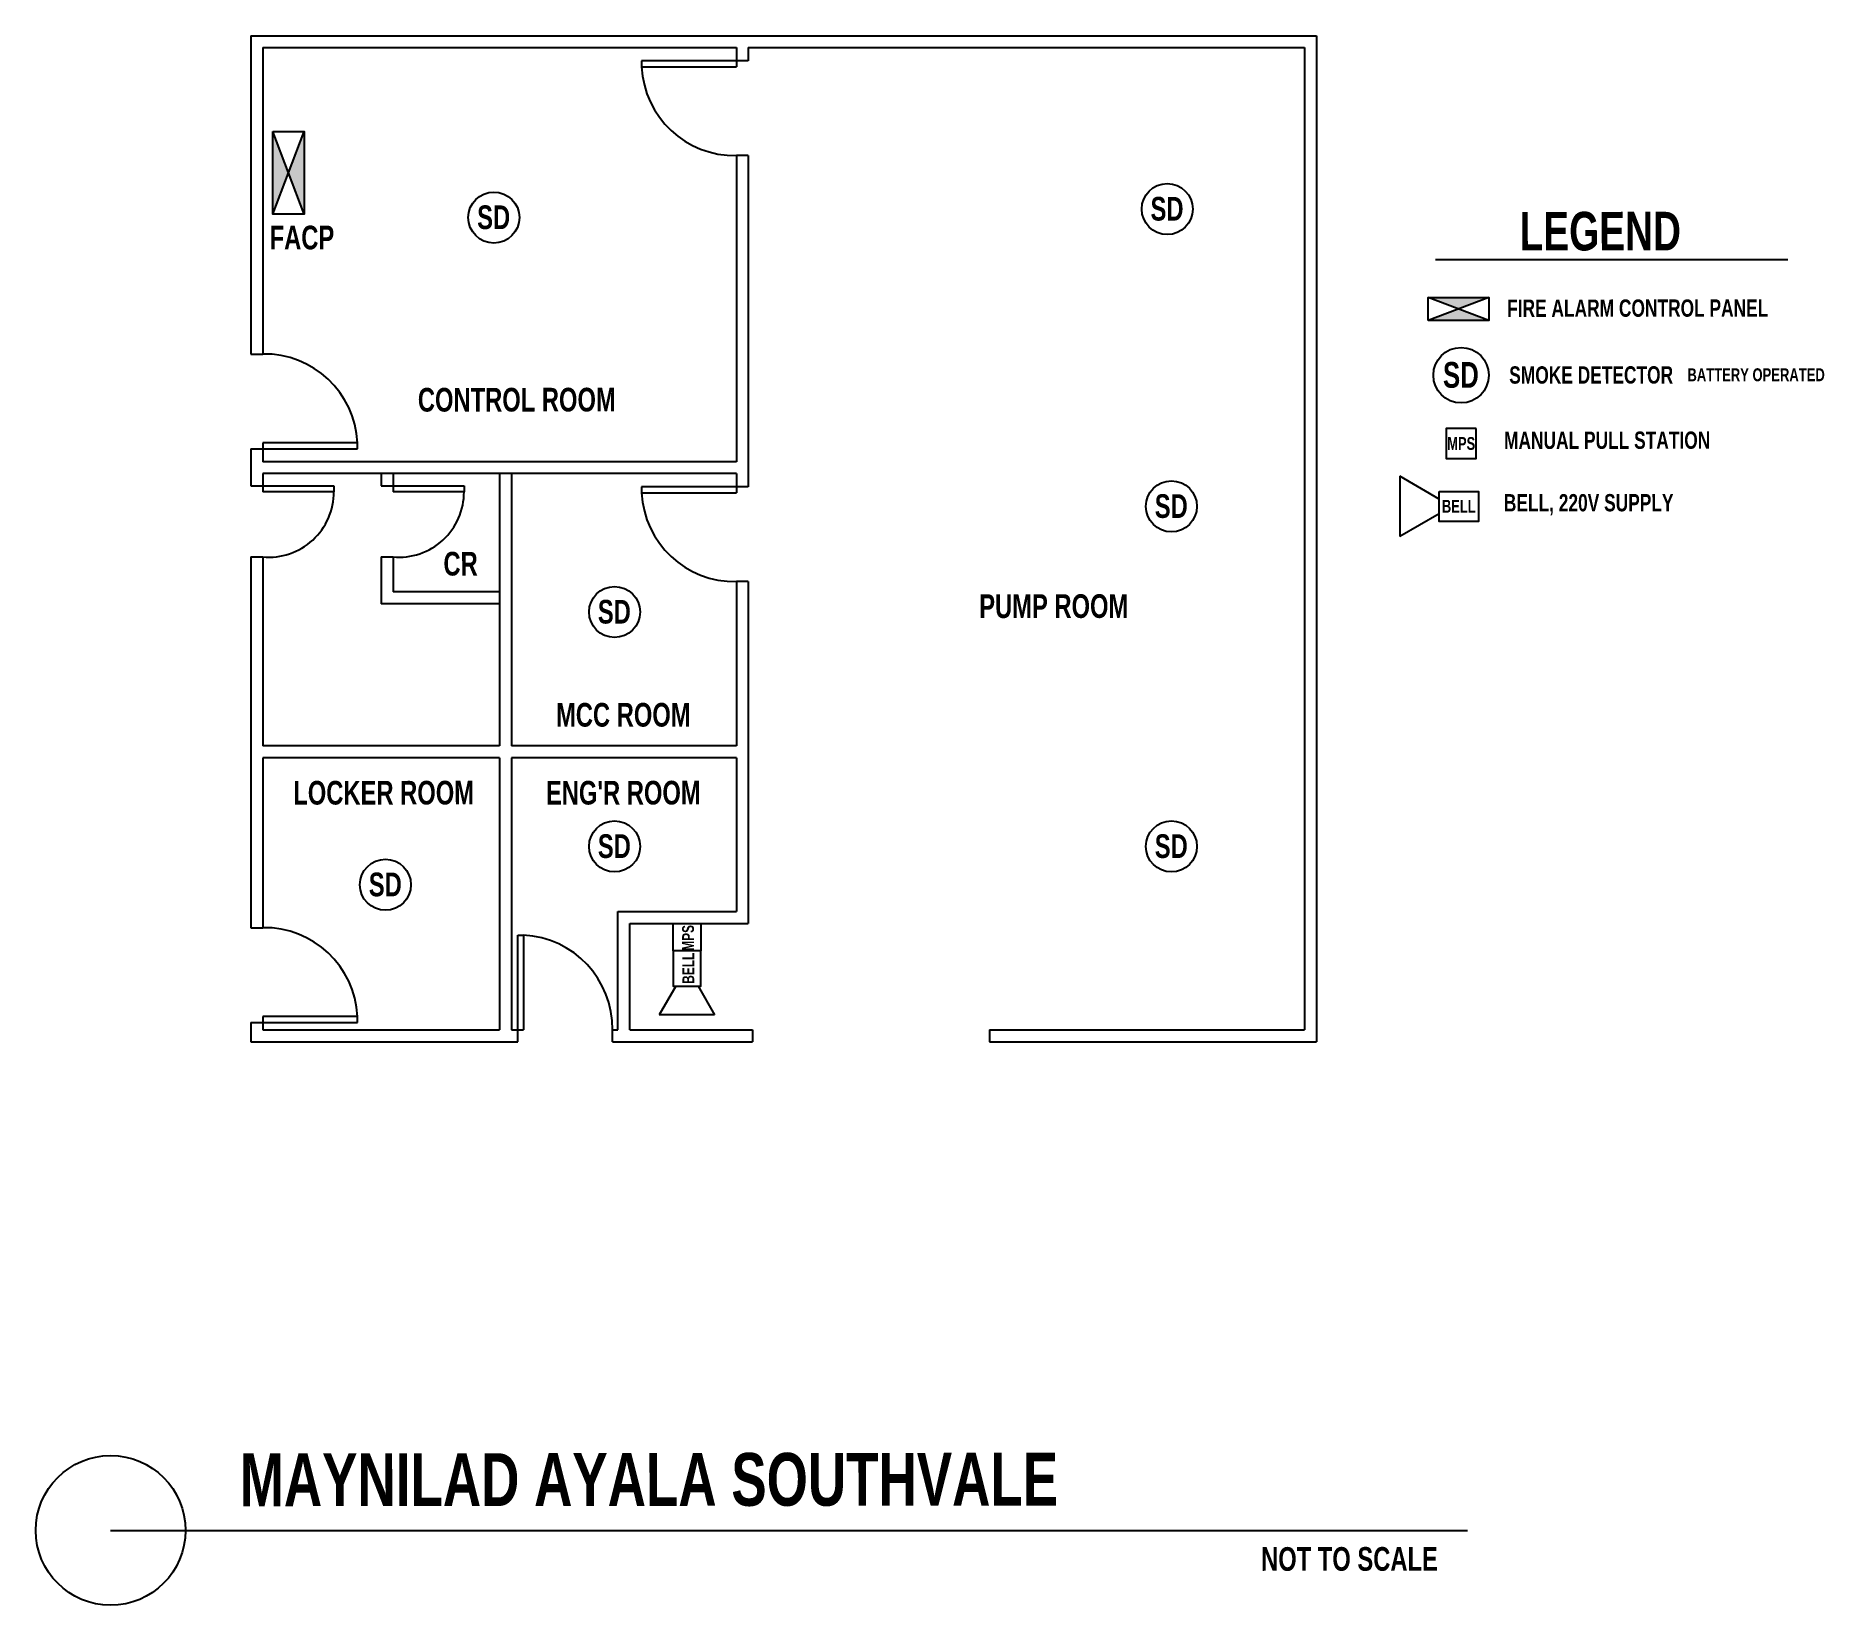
# Model space of a CAD drawing. Header units: millimetres. Extents: x 574095 to 829954, y -285467 to -148924.
# Drawn here: x 810829 to 825935, y -208980 to -195718 of the extents above; entities that cross this region are included whole.
import ezdxf

# ---------------------------------------------------------------- set-up
doc = ezdxf.new("R2010")
doc.units = ezdxf.units.MM
doc.header["$LTSCALE"] = 0.5
doc.layers.get('0').update_dxf_attribs({"color": 2})
doc.styles.get("Standard").update_dxf_attribs({"font": 'romans.shx', "width": 0.75})

msp = doc.modelspace()

# ---------------------------------------------------------------- texts
at = {"color": 7, "attachment_point": 5}
for s, insert, char_height, width, rotation in [('\\A1;{\\Fbold|c0;SD}', (820384.3, -197181.4), 200, 567.823, 0.04704), ('\\A1;{\\Fbold|c0;SD}', (814696.4, -197253.1), 200, 567.823, 0.04704), ('\\A1;{\\Fbold|c0;LEGEND}', (824043.9, -197371.6), 326.016, 6819.148, 0.04704), ('\\A1;{\\Fbold|c0;FACP}', (813076.9, -197424.6), 200, 5809.83, 0.04704), ('\\A1;{\\Fbold|c0;FIRE ALARM CONTROL PANEL}', (824359.8, -198020.8), 146.109, 4244.333, 0.04704), ('\\A1;{\\Fbold|c0;SD}', (822866.3, -198585.3), 217.344, 617.064, 0.04704), ('\\A1;{\\Fbold|c0;\\H0.67225x;SMOKE DETECTOR\\H1.4875x;  \\H0.50418x;BATTERY OPERATED}', (824607.3, -198584.8), 217.344, 5397.887, 0.04704), ('\\A1;{\\Fbold|c0;CONTROL ROOM}', (814891.6, -198794.8), 200, 9334.35, 0.04704), ('\\A1;{\\Fbold|c0;MANUAL PULL STATION}', (824101.5, -199137), 146.109, 6819.148, 0.04704), ('\\A1;{\\Fbold|c0;MPS}', (822869, -199164), 108.672, 863.668, 359.95296), ('\\A1;{\\Fbold|c0;SD}', (820419.8, -199693.7), 200, 567.823, 0.04704), ('\\A1;{\\Fbold|c0;BELL}', (822848.4, -199694.1), 108.672, 863.668, 359.95296), ('\\A1;{\\Fbold|c0;BELL, 220V SUPPLY}', (823945.6, -199680.5), 146.109, 6819.148, 0.04704), ('\\A1;{\\Fbold|c0;CR}', (814416.9, -200180.6), 200, 9334.35, 0.04704), ('\\A1;{\\Fbold|c0;PUMP ROOM}', (819427.2, -200539.1), 200, 9334.35, 0.04704), ('\\A1;{\\Fbold|c0;SD}', (815715.7, -200586.3), 200, 567.823, 0.04704), ('\\A1;{\\Fbold|c0;MCC ROOM}', (815791.3, -201457.4), 200, 9334.35, 0.04704), ('\\A1;{\\Fbold|c0;LOCKER ROOM}', (813767.1, -202115.6), 200, 9334.35, 0.04704), ("\\A1;{\\Fbold|c0;ENG'R ROOM}", (815791.3, -202115.6), 200, 9334.35, 0.04704), ('\\A1;{\\Fbold|c0;SD}', (815715.7, -202567.1), 200, 567.823, 0.04704), ('\\A1;{\\Fbold|c0;SD}', (820419.8, -202567.1), 200, 567.823, 0.04704), ('\\A1;{\\Fbold|c0;SD}', (813781.1, -202891), 200, 567.823, 0.04704), ('\\A1;{\\Fbold|c0;MPS}', (816339, -203340.9), 100, 794.748, 90.04704), ('\\A1;{\\Fbold|c0;BELL}', (816340.6, -203597.5), 100, 794.748, 90.04704), ('\\A1;{\\Fbold|c0; MAYNILAD AYALA SOUTHVALE}', (815945.5, -207920.5), 446.265, 9334.35, 0.04704), ('\\A1;{\\Fbold|c0;NOT TO SCALE}', (821925.2, -208590.1), 200, 5809.83, 0.04704)]:
    msp.add_mtext(s, dxfattribs=dict(at, insert=insert, char_height=char_height, width=width, rotation=rotation))

# ---------------------------------------------------------------- hatches: boundary and pattern name
at = {"transparency": 33554638}
h = msp.add_hatch(dxfattribs=at)
h.set_pattern_fill('ANGLE', color=0)
h.set_pattern_definition([(0, (193907.207, -11751.3444), (0, 6.985), [5.08, -1.905]), (90, (193907.207, -11751.3444), (-6.985, 4e-16), [5.08, -1.905])])
h.paths.add_polyline_path([(813095.6, -196527.1), (812962.6, -196876.5), (813095.6, -197225.9)])
h.paths.add_polyline_path([(812962.6, -196876.5), (812829.7, -196527.1), (812829.7, -197225.9)])
h = msp.add_hatch(dxfattribs=at)
h.set_pattern_fill('ANGLE', color=0, scale=0.730543, angle=90)
h.set_pattern_definition([(90, (687603.984, -650275.0187), (-5.102846324, 3e-16), [3.711160963, -1.39168536]), (180, (687603.984, -650275.0187), (-6e-16, -5.102846324), [3.711160963, -1.39168536])])
h.paths.add_polyline_path([(822590.7, -197931), (822845.9, -198028.1), (823101.2, -197931)])
h.paths.add_polyline_path([(822845.9, -198028.1), (822590.7, -198125.2), (823101.2, -198125.2)])

# ---------------------------------------------------------------- linework, layer by layer
at = {"color": 8, "transparency": 33554638}
for p, q in [((812646.3, -195718.3), (821646.3, -195718.3)), ((812646.3, -195718.3), (812646.3, -198407.5)), ((821646.3, -195718.3), (821646.3, -204218.3)), ((812746.3, -195818.3), (816746.3, -195818.3)), ((812746.3, -195818.3), (812746.3, -198407.5)), ((816746.3, -195930.8), (815946.3, -195930.8)), ((815946.3, -195930.8), (815946.3, -195980.8)), ((816746.3, -195818.3), (816746.3, -195980.8)), ((816746.3, -195930.8), (816746.3, -195980.8)), ((816846.3, -195930.8), (816746.3, -195930.8)), ((816846.3, -195818.3), (821546.3, -195818.3)), ((816846.3, -195818.3), (816846.3, -195930.8)), ((821546.3, -195818.3), (821546.3, -202201.5)), ((815946.3, -195980.8), (816746.3, -195980.8)), ((816746.3, -196730.8), (816746.3, -199318.3)), ((816846.3, -196730.8), (816746.3, -196730.8)), ((816846.3, -196730.8), (816746.3, -196730.8)), ((816846.3, -196730.8), (816846.3, -199530.8)), ((812646.3, -198407.5), (812746.3, -198407.5)), ((812646.3, -198407.5), (812746.3, -198407.5)), ((812646.3, -199207.5), (812646.3, -199521.7)), ((812646.3, -199207.5), (812746.3, -199207.5)), ((812746.3, -199157.5), (812746.3, -199318.3)), ((813546.3, -199157.5), (812746.3, -199157.5)), ((812746.3, -199207.5), (813546.3, -199207.5)), ((813546.3, -199207.5), (813546.3, -199157.5)), ((816746.3, -199318.3), (812746.3, -199318.3)), ((812646.3, -199521.7), (812746.3, -199521.7)), ((812746.3, -199418.3), (812746.3, -199521.7)), ((816746.3, -199418.3), (812746.3, -199418.3)), ((812746.3, -199418.3), (812746.3, -199571.7)), ((812746.3, -199521.7), (813346.3, -199521.7)), ((813346.3, -199521.7), (813346.3, -199571.7)), ((813746.3, -199418.3), (813746.3, -199521.7)), ((813746.3, -199521.7), (813846.3, -199521.7)), ((813846.3, -199418.3), (813846.3, -199571.7)), ((813846.3, -199418.3), (813846.3, -199468.3)), ((813846.3, -199521.7), (814446.3, -199521.7)), ((814446.3, -199521.7), (814446.3, -199571.7)), ((814746.3, -199418.3), (814746.3, -201718.3)), ((814846.3, -199418.3), (814846.3, -201718.3)), ((816746.3, -199530.8), (815946.3, -199530.8)), ((815946.3, -199530.8), (815946.3, -199580.8)), ((816746.3, -199418.3), (816746.3, -199580.8)), ((816746.3, -199418.3), (816746.3, -199580.8)), ((816746.3, -199530.8), (816746.3, -199580.8)), ((816846.3, -199530.8), (816746.3, -199530.8)), ((813346.3, -199571.7), (812746.3, -199571.7)), ((814446.3, -199571.7), (813846.3, -199571.7)), ((815946.3, -199580.8), (816746.3, -199580.8)), ((812646.3, -200121.7), (812646.3, -203254.8)), ((812646.3, -200121.7), (812746.3, -200121.7)), ((812746.3, -200121.7), (812746.3, -201718.3)), ((813746.3, -200121.7), (813746.3, -200518.3)), ((813746.3, -200121.7), (813846.3, -200121.7)), ((813846.3, -200121.7), (813846.3, -200418.3)), ((814746.3, -200418.3), (813846.3, -200418.3)), ((816746.3, -200330.8), (816746.3, -201718.3)), ((816846.3, -200330.8), (816746.3, -200330.8)), ((816846.3, -200330.8), (816746.3, -200330.8)), ((816846.3, -200330.8), (816846.3, -203218.3)), ((814746.3, -200518.3), (813746.3, -200518.3)), ((814746.3, -201718.3), (812746.3, -201718.3)), ((812746.3, -201818.3), (812746.3, -203254.8)), ((814746.3, -201818.3), (812746.3, -201818.3)), ((814746.3, -201818.3), (814746.3, -204118.3)), ((816746.3, -201718.3), (814846.3, -201718.3)), ((816746.3, -201818.3), (814846.3, -201818.3)), ((814846.3, -201818.3), (814846.3, -204118.3)), ((816746.3, -201818.3), (816746.3, -203118.3)), ((821546.3, -202201.5), (821546.3, -204118.3)), ((815746.3, -204118.3), (815746.3, -203118.3)), ((815746.3, -203118.3), (816746.3, -203118.3)), ((812646.3, -203254.8), (812746.3, -203254.8)), ((814899.3, -204118.3), (814899.3, -203318.3)), ((814899.3, -203318.3), (814949.3, -203318.3)), ((814949.3, -203318.3), (814949.3, -204118.3)), ((815846.3, -203218.3), (816846.3, -203218.3)), ((815846.3, -204118.3), (815846.3, -203218.3)), ((812646.3, -204054.8), (812746.3, -204054.8)), ((812646.3, -204054.8), (812646.3, -204218.3)), ((812746.3, -204004.8), (812746.3, -204118.3)), ((813546.3, -204004.8), (812746.3, -204004.8)), ((812746.3, -204054.8), (813546.3, -204054.8)), ((813546.3, -204054.8), (813546.3, -204004.8)), ((812646.3, -204218.3), (814899.3, -204218.3)), ((812746.3, -204118.3), (814746.3, -204118.3)), ((814846.3, -204118.3), (814899.3, -204118.3)), ((814899.3, -204118.3), (814949.3, -204118.3)), ((814899.3, -204218.3), (814899.3, -204118.3)), ((815699.3, -204118.3), (815746.3, -204118.3)), ((815699.3, -204218.3), (815699.3, -204118.3)), ((815699.3, -204218.3), (816883.2, -204218.3)), ((815846.3, -204118.3), (816883.2, -204118.3)), ((816883.2, -204118.3), (816883.2, -204218.3)), ((818883.2, -204118.3), (821546.3, -204118.3)), ((818883.2, -204118.3), (818883.2, -204218.3)), ((818883.2, -204218.3), (821646.3, -204218.3))]:
    msp.add_line(p, q, dxfattribs=at)
at = {"color": 0, "transparency": 33554638}
for p, q in [((812829.7, -197225.9), (813095.6, -196527.1)), ((813095.6, -197225.9), (812829.7, -196527.1)), ((822653.1, -197608.5), (825628.3, -197608.5)), ((823101.2, -198125.2), (822590.7, -197931)), ((823101.2, -197931), (822590.7, -198125.2)), ((822683.8, -199632.9), (822351.5, -199441)), ((822351.5, -199441), (822351.5, -199948.5)), ((822683.8, -199756.6), (822351.5, -199948.5)), ((816234.2, -203750.3), (816095.3, -203990.9)), ((816423.4, -203750.3), (816562.4, -203990.9)), ((816562.4, -203990.9), (816095.3, -203990.9)), ((811460.9, -208347.7), (822922.5, -208347.7))]:
    msp.add_line(p, q, dxfattribs=at)
for points in [[(812829.7, -196527.1), (813095.6, -196527.1), (813095.6, -197225.9), (812829.7, -197225.9)], [(822590.7, -198125.2), (822590.7, -197931), (823101.2, -197931), (823101.2, -198125.2)], [(822996.6, -199037.8), (822743, -199037.8), (822743, -199291.4), (822996.6, -199291.4)], [(822683.8, -199568), (823014.8, -199568), (823014.8, -199821.5), (822683.8, -199821.5)], [(816445.5, -203218.3), (816445.5, -203451.7), (816212.2, -203451.7), (816212.2, -203218.3)], [(816212.2, -203451.7), (816212.2, -203750.3), (816445.5, -203750.3), (816445.5, -203451.7)]]:
    msp.add_lwpolyline(points, close=True, dxfattribs=at)
for centre, radius in [((820385.7, -197182.6), 215.5), ((814697.8, -197254.2), 215.5), ((822867.9, -198586.5), 234.2), ((820421.2, -199694.8), 215.5), ((815717.2, -200587.4), 215.5), ((815717.2, -202568.2), 215.5), ((820421.2, -202568.2), 215.5), ((813782.6, -202892.2), 215.5), ((811460.9, -208347.7), 632.3)]:
    msp.add_circle(centre, radius, dxfattribs=at)
at = {"color": 8, "transparency": 33554638}
for centre, radius, start, end in [((816733.5, -195942.7), 788.2, 182.77042, 270.9248), ((812759, -199195.6), 788.2, 2.77042, 90.9248), ((812796.2, -199574), 550, 264.78757, 0.23332), ((813896.2, -199574), 550, 264.78757, 0.23332), ((816733.5, -199542.7), 788.2, 182.77042, 270.9248), ((812759, -204042.9), 788.2, 2.77042, 90.9248), ((814911.2, -204105.6), 788.2, 359.0752, 87.22958)]:
    msp.add_arc(centre, radius, start, end, dxfattribs=at)

msp.set_redraw_order([(e.dxf.handle, doc.entitydb.next_handle()) for e in msp.query("TEXT MTEXT ATTDEF DIMENSION ARC_DIMENSION")])  # texts and dimensions are drawn at this point

doc.saveas('drawing.dxf')
